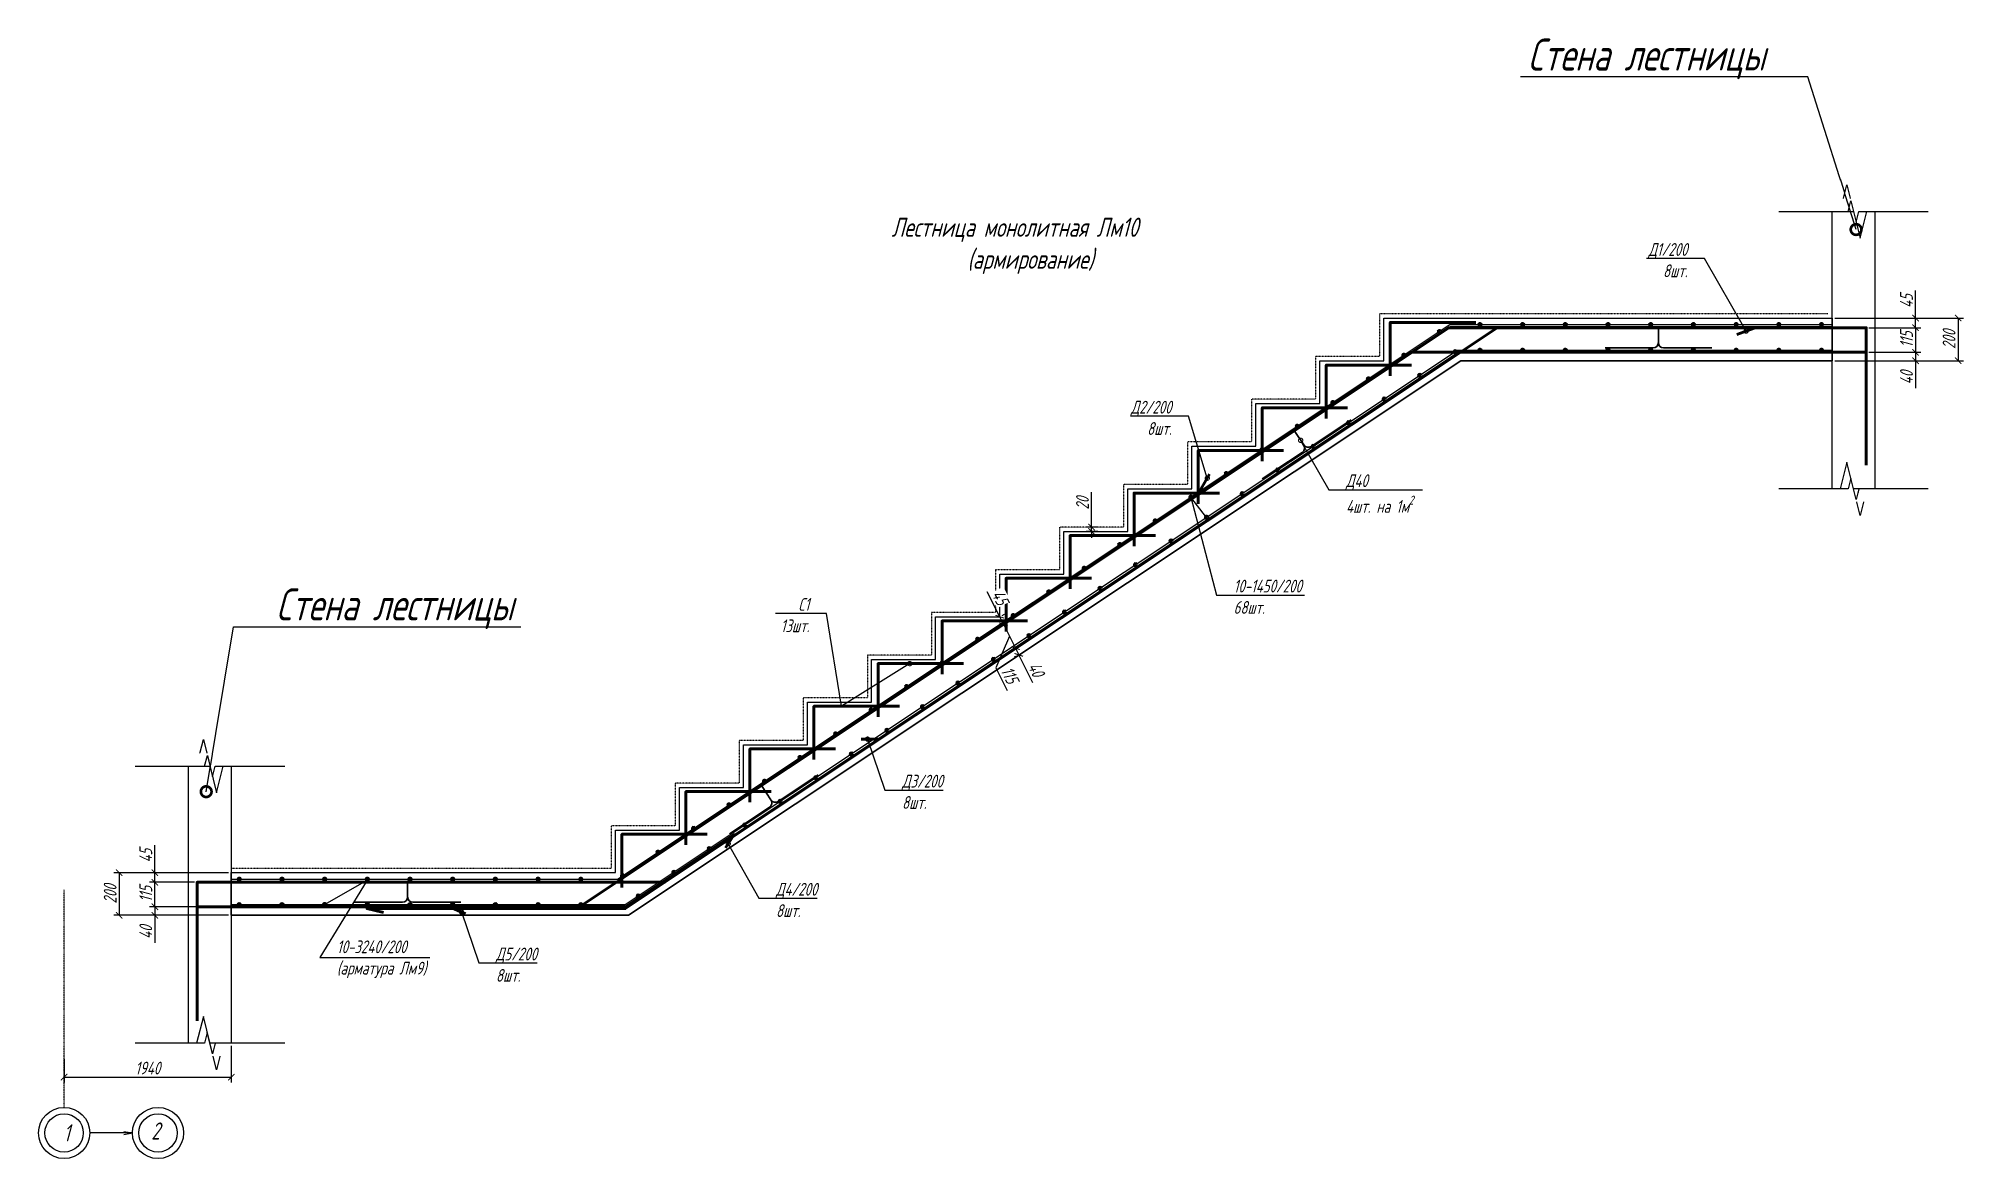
# Model space of a CAD drawing. Header units: millimetres. Extents: x 645 to 249636, y -127504 to 76561.
# Drawn here: x 170179 to 179198, y -13121 to -7870 of the extents above; entities that cross this region are included whole.
import ezdxf
from ezdxf import colors
from ezdxf.entities.mleader import LeaderData, LeaderLine
from ezdxf.math import Vec2, Vec3

# ---------------------------------------------------------------- set-up
doc = ezdxf.new("R2010")
doc.units = ezdxf.units.MM
doc.linetypes.add('JIS_02_1.0', pattern=[2, 1, -1])
doc.linetypes.add('Штрихпунктирная', pattern=[11, 6, -2, 1, -2])
doc.layers.get('Defpoints').update_dxf_attribs({"color": 8})
for name, color, linetype, lineweight in [('Обозначение', 94, 'Continuous', 25), ('Обозначения', 82, 'Continuous', 25), ('Обозначения @ 20', 82, 'Continuous', 25), ('Обозначения @ 50', 82, 'Continuous', 25), ('Основная', 7, 'Continuous', 60)]:
    doc.layers.add(name, color=color, linetype=linetype, lineweight=lineweight)
doc.layers.add('пол', color=7, linetype='JIS_02_1.0')
doc.styles.get("Standard").update_dxf_attribs({"font": 'simplex.shx', "width": 0.7, "oblique": 15, "height": 3})
doc.dimstyles.new('Default', dxfattribs={"dimtxt": 3, "dimasz": 1.5, "dimexe": 1.25, "dimexo": 0.625, "dimtad": 1, "dimdec": 0, "dimtxsty": 'Standard', "dimblk": 'ARCHTICK', "dimcen": 2.5, "dimadec": 0, "dimazin": 0, "dimtfac": 1, "dimtdec": 0, "dimtmove": 0, "dimatfit": 3, "dimfxl": 1, "dimarcsym": 0})

msp = doc.modelspace()

# ---------------------------------------------------------------- texts
at = {"layer": 'Обозначение', "attachment_point": 1}
for s, width, insert, char_height in [('\\pi540.04808;Лестница монолитная Лм10\\P\\pi895.77061;(армирование)', 2497.61817, (173635.223, -8709.646), 90), ('1', 270.73167, (170296.219, -12960.572), 80), ('2', 270.73167, (170707.253, -12951.852), 80)]:
    msp.add_mtext_dynamic_manual_height_columns(s, width=width, gutter_width=300, heights=[0], dxfattribs=dict(at, insert=insert, char_height=char_height))

# ---------------------------------------------------------------- blocks, each defined once
blk = doc.blocks.new('_DotSmall')
at = {"color": 0, "linetype": 'ByBlock', "const_width": 0.5}
blk.add_lwpolyline([(-0.0625, 0, 1), (0.0625, 0, 1)], format="xyb", close=True, dxfattribs=at)
blk = doc.blocks.new('*U179')
at = {"layer": 'Основная'}
blk.add_circle((50, 0), 5, dxfattribs=at)
blk = doc.blocks.new('*U180')
at = {"layer": 'Обозначение', "color": 0, "linetype": 'ByBlock', "lineweight": -2, "transparency": 16777216}
for p, rotation in [((176783.6, -9215.8), 213.6900675289793), ((176982.1, -9210.8), 180), ((177182.1, -9210.8), 180), ((177382.1, -9210.8), 180), ((177582.1, -9210.8), 180), ((177782.1, -9210.8), 180), ((177982.1, -9210.8), 180), ((178182.1, -9210.8), 180), ((178382.1, -9210.8), 180), ((178582.1, -9210.8), 180), ((176617.2, -9326.7), 213.6900675289793), ((176450.8, -9437.7), 213.6900675289793), ((176284.4, -9548.6), 213.6900675289793), ((176118, -9659.5), 213.6900675289793), ((175951.6, -9770.5), 213.6900675289793), ((175785.2, -9881.4), 213.6900675289793), ((175618.8, -9992.4), 213.6900675289793), ((175452.3, -10103.3), 213.6900675289793), ((175285.9, -10214.2), 213.6900675289793), ((175119.5, -10325.2), 213.6900675289793), ((174953.1, -10436.1), 213.6900675289793), ((174786.7, -10547.1), 213.6900675289793), ((174620.3, -10658), 213.6900675289793), ((174453.9, -10768.9), 213.6900675289793), ((174287.5, -10879.9), 213.6900675289793), ((174121.1, -10990.8), 213.6900675289793), ((173954.7, -11101.8), 213.6900675289793), ((173788.2, -11212.7), 213.6900675289793), ((173621.8, -11323.6), 213.6900675289793), ((173455.4, -11434.6), 213.6900675289793), ((173289, -11545.5), 213.6900675289793), ((173122.6, -11656.5), 213.6900675289793), ((171169.3, -11810.8), 180), ((171369.3, -11810.8), 180), ((171569.3, -11810.8), 180), ((171769.3, -11810.8), 180), ((171969.3, -11810.8), 180), ((172169.3, -11810.8), 180), ((172369.3, -11810.8), 180), ((172569.3, -11810.8), 180), ((172769.3, -11810.8), 180), ((172956.2, -11767.4), 213.6900675289793)]:
    blk.add_blockref('*U179', p, dxfattribs=dict(at, rotation=rotation))
blk = doc.blocks.new('*U181')
at = {"layer": 'Основная'}
blk.add_circle((50, 0), 5, dxfattribs=at)
blk = doc.blocks.new('*U182')
at = {"layer": 'Обозначение', "color": 0, "linetype": 'ByBlock', "lineweight": -2, "transparency": 16777216}
for p, rotation in [((176857.7, -9310.6), 213.6900675289793), ((176982.1, -9330.8), 180), ((177182.1, -9330.8), 180), ((177382.1, -9330.8), 180), ((177582.1, -9330.8), 180), ((177782.1, -9330.8), 180), ((177982.1, -9330.8), 180), ((178182.1, -9330.8), 180), ((178382.1, -9330.8), 180), ((178582.1, -9330.8), 180), ((176691.3, -9421.5), 213.6900675289793), ((176524.9, -9532.5), 213.6900675289793), ((176358.5, -9643.4), 213.6900675289793), ((176192.1, -9754.4), 213.6900675289793), ((176025.7, -9865.3), 213.6900675289793), ((175859.3, -9976.2), 213.6900675289793), ((175692.9, -10087.2), 213.6900675289793), ((175526.5, -10198.1), 213.6900675289793), ((175360.1, -10309.1), 213.6900675289793), ((175193.6, -10420), 213.6900675289793), ((175027.2, -10530.9), 213.6900675289793), ((174860.8, -10641.9), 213.6900675289793), ((174694.4, -10752.8), 213.6900675289793), ((174528, -10863.8), 213.6900675289793), ((174361.6, -10974.7), 213.6900675289793), ((174195.2, -11085.6), 213.6900675289793), ((174028.8, -11196.6), 213.6900675289793), ((173862.4, -11307.5), 213.6900675289793), ((173695.9, -11418.5), 213.6900675289793), ((173529.5, -11529.4), 213.6900675289793), ((173363.1, -11640.3), 213.6900675289793), ((173196.7, -11751.3), 213.6900675289793), ((173030.3, -11862.2), 213.6900675289793), ((171169.3, -11930.8), 180), ((171369.3, -11930.8), 180), ((171569.3, -11930.8), 180), ((171769.3, -11930.8), 180), ((171969.3, -11930.8), 180), ((172169.3, -11930.8), 180), ((172369.3, -11930.8), 180), ((172569.3, -11930.8), 180), ((172769.3, -11930.8), 180)]:
    blk.add_blockref('*U181', p, dxfattribs=dict(at, rotation=rotation))
blk = doc.blocks.new('_ArchTick')
at = {"color": 0, "linetype": 'ByBlock', "const_width": 0.15}
blk.add_lwpolyline([(-0.5, -0.5), (0.5, 0.5)], dxfattribs=at)
blk = doc.blocks.new('*D741')
at = {"layer": 'Defpoints', "color": 0, "transparency": 16777216}
for p in [(178582.1, -9180.8), (178972.9, -9180.8), (178742.1, -9225.8)]:
    blk.add_point(p, dxfattribs=at)
at = {"layer": 'Обозначение', "color": 0, "lineweight": -2, "transparency": 16777216}
for p, q in [((178972.9, -9180.8), (178972.9, -9051.1)), ((178594.6, -9180.8), (178997.9, -9180.8)), ((178972.9, -9225.8), (178972.9, -9180.8)), ((178754.6, -9225.8), (178997.9, -9225.8))]:
    blk.add_line(p, q, dxfattribs=at)
at = {"layer": 'Обозначение', "color": 0, "lineweight": -2, "transparency": 16777216, "xscale": 30, "yscale": 30, "zscale": 30}
for p, rotation in [((178972.9, -9180.8), 90), ((178972.9, -9225.8), 270)]:
    blk.add_blockref('_ArchTick', p, dxfattribs=dict(at, rotation=rotation))
at = {"layer": 'Обозначение', "color": 0, "transparency": 16777216, "insert": (178930.4, -9100.9), "char_height": 60, "attachment_point": 5, "rotation": 90}
blk.add_mtext('45', dxfattribs=at)
blk = doc.blocks.new('*D740')
at = {"layer": 'Defpoints', "color": 0, "transparency": 16777216}
for p in [(178742.1, -9225.8), (178742.1, -9340.8), (178972.9, -9340.8)]:
    blk.add_point(p, dxfattribs=at)
at = {"layer": 'Обозначение', "color": 0, "lineweight": -2, "transparency": 16777216}
for p, q in [((178754.6, -9225.8), (178997.9, -9225.8)), ((178972.9, -9225.8), (178972.9, -9340.8)), ((178754.6, -9340.8), (178997.9, -9340.8))]:
    blk.add_line(p, q, dxfattribs=at)
at = {"layer": 'Обозначение', "color": 0, "lineweight": -2, "transparency": 16777216, "xscale": 30, "yscale": 30, "zscale": 30}
for p, rotation in [((178972.9, -9225.8), 90), ((178972.9, -9340.8), 270)]:
    blk.add_blockref('_ArchTick', p, dxfattribs=dict(at, rotation=rotation))
at = {"layer": 'Обозначение', "color": 0, "transparency": 16777216, "insert": (178930.4, -9280.8), "char_height": 60, "attachment_point": 5, "rotation": 90}
blk.add_mtext('115', dxfattribs=at)
blk = doc.blocks.new('*D739')
at = {"layer": 'Defpoints', "color": 0, "transparency": 16777216}
for p in [(178742.1, -9340.8), (178582.1, -9380.8), (178972.9, -9380.8)]:
    blk.add_point(p, dxfattribs=at)
at = {"layer": 'Обозначение', "color": 0, "lineweight": -2, "transparency": 16777216}
for p, q in [((178754.6, -9340.8), (178997.9, -9340.8)), ((178972.9, -9340.8), (178972.9, -9380.8)), ((178594.6, -9380.8), (178997.9, -9380.8)), ((178972.9, -9380.8), (178972.9, -9509.4))]:
    blk.add_line(p, q, dxfattribs=at)
at = {"layer": 'Обозначение', "color": 0, "lineweight": -2, "transparency": 16777216, "xscale": 30, "yscale": 30, "zscale": 30}
for p, rotation in [((178972.9, -9340.8), 90), ((178972.9, -9380.8), 270)]:
    blk.add_blockref('_ArchTick', p, dxfattribs=dict(at, rotation=rotation))
at = {"layer": 'Обозначение', "color": 0, "transparency": 16777216, "insert": (178930.4, -9460.1), "char_height": 60, "attachment_point": 5, "rotation": 90}
blk.add_mtext('40', dxfattribs=at)
blk = doc.blocks.new('*D738')
at = {"layer": 'Defpoints', "color": 0, "transparency": 16777216}
for p in [(178582.1, -9180.8), (178582.1, -9380.8), (179172.5, -9380.8)]:
    blk.add_point(p, dxfattribs=at)
at = {"layer": 'Обозначение', "color": 0, "lineweight": -2, "transparency": 16777216}
for p, q in [((178594.6, -9180.8), (179197.5, -9180.8)), ((179172.5, -9180.8), (179172.5, -9380.8)), ((178594.6, -9380.8), (179197.5, -9380.8))]:
    blk.add_line(p, q, dxfattribs=at)
at = {"layer": 'Обозначение', "color": 0, "lineweight": -2, "transparency": 16777216, "xscale": 30, "yscale": 30, "zscale": 30}
for p, rotation in [((179172.5, -9180.8), 90), ((179172.5, -9380.8), 270)]:
    blk.add_blockref('_ArchTick', p, dxfattribs=dict(at, rotation=rotation))
at = {"layer": 'Обозначение', "color": 0, "transparency": 16777216, "insert": (179130, -9280.8), "char_height": 60, "attachment_point": 5, "rotation": 90}
blk.add_mtext('200', dxfattribs=at)
blk = doc.blocks.new('*D737')
at = {"layer": 'Defpoints', "color": 0, "transparency": 16777216}
for p in [(175112.2, -10160.8), (175154.9, -10160.8), (175154.9, -10180.8)]:
    blk.add_point(p, dxfattribs=at)
at = {"layer": 'Обозначение', "color": 0, "lineweight": -2, "transparency": 16777216}
for p, q in [((175112.2, -10160.8), (175112.2, -9996.8)), ((175142.4, -10160.8), (175087.2, -10160.8)), ((175142.4, -10180.8), (175087.2, -10180.8)), ((175112.2, -10180.8), (175112.2, -10160.8)), ((175112.2, -10180.8), (175112.2, -10210.8))]:
    blk.add_line(p, q, dxfattribs=at)
at = {"layer": 'Обозначение', "color": 0, "lineweight": -2, "transparency": 16777216, "xscale": 30, "yscale": 30, "zscale": 30}
for p, rotation in [((175112.2, -10160.8), 270), ((175112.2, -10180.8), 90)]:
    blk.add_blockref('_ArchTick', p, dxfattribs=dict(at, rotation=rotation))
at = {"layer": 'Обозначение', "color": 0, "transparency": 16777216, "insert": (175069.7, -10048.8), "char_height": 60, "attachment_point": 5, "rotation": 90}
blk.add_mtext('20', dxfattribs=at)
blk = doc.blocks.new('*D736')
at = {"layer": 'Defpoints', "color": 0, "transparency": 16777216}
for p in [(170723.9, -11780.8), (171082.1, -11780.8), (170922.1, -11825.8)]:
    blk.add_point(p, dxfattribs=at)
at = {"layer": 'Обозначение', "color": 0, "lineweight": -2, "transparency": 16777216}
for p, q in [((170723.9, -11780.8), (170723.9, -11651.1)), ((171069.6, -11780.8), (170698.9, -11780.8)), ((170723.9, -11825.8), (170723.9, -11780.8)), ((170909.6, -11825.8), (170698.9, -11825.8))]:
    blk.add_line(p, q, dxfattribs=at)
at = {"layer": 'Обозначение', "color": 0, "lineweight": -2, "transparency": 16777216, "xscale": 30, "yscale": 30, "zscale": 30}
for p, rotation in [((170723.9, -11780.8), 90), ((170723.9, -11825.8), 270)]:
    blk.add_blockref('_ArchTick', p, dxfattribs=dict(at, rotation=rotation))
at = {"layer": 'Обозначение', "color": 0, "transparency": 16777216, "insert": (170681.4, -11700.9), "char_height": 60, "attachment_point": 5, "rotation": 90}
blk.add_mtext('45', dxfattribs=at)
blk = doc.blocks.new('*D735')
at = {"layer": 'Defpoints', "color": 0, "transparency": 16777216}
for p in [(171082.1, -11780.8), (170557.1, -11980.8), (171082.1, -11980.8)]:
    blk.add_point(p, dxfattribs=at)
at = {"layer": 'Обозначение', "color": 0, "lineweight": -2, "transparency": 16777216}
for p, q in [((171069.6, -11780.8), (170532.1, -11780.8)), ((170557.1, -11780.8), (170557.1, -11980.8)), ((171069.6, -11980.8), (170532.1, -11980.8))]:
    blk.add_line(p, q, dxfattribs=at)
at = {"layer": 'Обозначение', "color": 0, "lineweight": -2, "transparency": 16777216, "xscale": 30, "yscale": 30, "zscale": 30}
for p, rotation in [((170557.1, -11780.8), 90), ((170557.1, -11980.8), 270)]:
    blk.add_blockref('_ArchTick', p, dxfattribs=dict(at, rotation=rotation))
at = {"layer": 'Обозначение', "color": 0, "transparency": 16777216, "insert": (170514.6, -11880.8), "char_height": 60, "attachment_point": 5, "rotation": 90}
blk.add_mtext('200', dxfattribs=at)
blk = doc.blocks.new('*U345')
at = {"color": 0, "linetype": 'ByBlock', "lineweight": -2}
for points in [[(0, 5), (-3, 5), (-3, 1.25), (0, 1.25)], [(0, -5), (-3, -5), (-3, -1.25), (0, -1.25)]]:
    blk.add_wipeout(points, dxfattribs=at)
blk.add_wipeout([(-3, -1.25), (0, -1.25), (-2.5, -0.62), (2.5, 0.62), (0, 1.25), (-3, 1.25)], dxfattribs=at)
at = {"color": 0, "linetype": 'ByBlock', "lineweight": -2, "ltscale": 100}
for points in [[(0, 1.25), (0, 5), (0, 7)], [(0, -1.25), (-2.5, -0.62), (2.5, 0.62), (0, 1.25)], [(0, -7), (0, -5), (0, -1.25)]]:
    blk.add_lwpolyline(points, dxfattribs=at)
blk = doc.blocks.new('*U1170')
at = {"layer": 'Обозначения @ 50', "ltscale": 100, "xscale": 50.00000000000002, "yscale": 50.00000000000002, "zscale": 50.00000000000002, "rotation": 270.0000000000001}
blk.add_blockref('*U345', (170982.2, -11280.8), dxfattribs=at)
at = {"layer": 'Обозначения @ 20', "ltscale": 100, "xscale": 20.00000000000001, "yscale": 20.00000000000001, "zscale": 20.00000000000001, "rotation": 270.0000000000001}
blk.add_blockref('*U345', (170982.2, -11280.8), dxfattribs=at)
blk = doc.blocks.new('*U347')
at = {"color": 0, "linetype": 'ByBlock', "lineweight": -2}
for points in [[(0, 5), (-3, 5), (-3, 1.25), (0, 1.25)], [(0, -5), (-3, -5), (-3, -1.25), (0, -1.25)]]:
    blk.add_wipeout(points, dxfattribs=at)
blk.add_wipeout([(-3, -1.25), (0, -1.25), (-2.5, -0.62), (2.5, 0.62), (0, 1.25), (-3, 1.25)], dxfattribs=at)
at = {"color": 0, "linetype": 'ByBlock', "lineweight": -2, "ltscale": 100}
for points in [[(0, 1.25), (0, 5), (0, 7)], [(0, -1.25), (-2.5, -0.62), (2.5, 0.62), (0, 1.25)], [(0, -7), (0, -5), (0, -1.25)]]:
    blk.add_lwpolyline(points, dxfattribs=at)
blk = doc.blocks.new('*U1171')
at = {"layer": 'Обозначения @ 50', "ltscale": 100, "xscale": 50.00000000000002, "yscale": 50.00000000000002, "zscale": 50.00000000000002, "rotation": 90.00000000000007}
blk.add_blockref('*U347', (170982.1, -12580.8), dxfattribs=at)
at = {"layer": 'Обозначения @ 20', "ltscale": 100, "xscale": 20.00000000000001, "yscale": 20.00000000000001, "zscale": 20.00000000000001, "rotation": 90.00000000000007}
blk.add_blockref('*U347', (170982.1, -12580.8), dxfattribs=at)
blk = doc.blocks.new('*U1172')
at = {"layer": 'Обозначения @ 50', "ltscale": 100, "xscale": 50.00000000000002, "yscale": 50.00000000000002, "zscale": 50.00000000000002, "rotation": 270.0000000000001}
blk.add_blockref('*U345', (178682.2, -8680.8), dxfattribs=at)
at = {"layer": 'Обозначения @ 20', "ltscale": 100, "xscale": 20.00000000000001, "yscale": 20.00000000000001, "zscale": 20.00000000000001, "rotation": 270.0000000000001}
blk.add_blockref('*U345', (178682.2, -8680.8), dxfattribs=at)
blk = doc.blocks.new('*U346')
at = {"color": 0, "linetype": 'ByBlock', "lineweight": -2}
for points in [[(0, 5), (-3, 5), (-3, 1.25), (0, 1.25)], [(0, -5), (-3, -5), (-3, -1.25), (0, -1.25)]]:
    blk.add_wipeout(points, dxfattribs=at)
blk.add_wipeout([(-3, -1.25), (0, -1.25), (-2.5, -0.62), (2.5, 0.62), (0, 1.25), (-3, 1.25)], dxfattribs=at)
at = {"color": 0, "linetype": 'ByBlock', "lineweight": -2, "ltscale": 100}
for points in [[(0, 1.25), (0, 5), (0, 7)], [(0, -1.25), (-2.5, -0.62), (2.5, 0.62), (0, 1.25)], [(0, -7), (0, -5), (0, -1.25)]]:
    blk.add_lwpolyline(points, dxfattribs=at)
blk = doc.blocks.new('*U1173')
at = {"layer": 'Обозначения @ 50', "ltscale": 100, "xscale": 50.00000000000002, "yscale": 50.00000000000002, "zscale": 50.00000000000002, "rotation": 90.00000000000007}
blk.add_blockref('*U346', (178682.1, -9980.8), dxfattribs=at)
at = {"layer": 'Обозначения @ 20', "ltscale": 100, "xscale": 20.00000000000001, "yscale": 20.00000000000001, "zscale": 20.00000000000001, "rotation": 90.00000000000007}
blk.add_blockref('*U346', (178682.1, -9980.8), dxfattribs=at)
blk = doc.blocks.new('*D734')
at = {"layer": 'Defpoints', "color": 0, "transparency": 16777216}
for p in [(170723.9, -11980.8), (170882.1, -11980.8), (171082.1, -11940.8)]:
    blk.add_point(p, dxfattribs=at)
at = {"layer": 'Обозначение', "color": 0, "lineweight": -2, "transparency": 16777216}
for p, q in [((171069.6, -11940.8), (170698.9, -11940.8)), ((170869.6, -11980.8), (170698.9, -11980.8)), ((170723.9, -11940.8), (170723.9, -11980.8)), ((170723.9, -11980.8), (170723.9, -12109.4))]:
    blk.add_line(p, q, dxfattribs=at)
at = {"layer": 'Обозначение', "color": 0, "lineweight": -2, "transparency": 16777216, "xscale": 30, "yscale": 30, "zscale": 30}
for p, rotation in [((170723.9, -11940.8), 90), ((170723.9, -11980.8), 270)]:
    blk.add_blockref('_ArchTick', p, dxfattribs=dict(at, rotation=rotation))
at = {"layer": 'Обозначение', "color": 0, "transparency": 16777216, "insert": (170681.4, -12060.1), "char_height": 60, "attachment_point": 5, "rotation": 90}
blk.add_mtext('40', dxfattribs=at)
blk = doc.blocks.new('*D733')
at = {"layer": 'Defpoints', "color": 0, "transparency": 16777216}
for p in [(170723.9, -11825.8), (170922.1, -11825.8), (171082.1, -11940.8)]:
    blk.add_point(p, dxfattribs=at)
at = {"layer": 'Обозначение', "color": 0, "lineweight": -2, "transparency": 16777216}
for p, q in [((170909.6, -11825.8), (170698.9, -11825.8)), ((170723.9, -11940.8), (170723.9, -11825.8)), ((171069.6, -11940.8), (170698.9, -11940.8))]:
    blk.add_line(p, q, dxfattribs=at)
at = {"layer": 'Обозначение', "color": 0, "lineweight": -2, "transparency": 16777216, "xscale": 30, "yscale": 30, "zscale": 30}
for p, rotation in [((170723.9, -11825.8), 90), ((170723.9, -11940.8), 270)]:
    blk.add_blockref('_ArchTick', p, dxfattribs=dict(at, rotation=rotation))
at = {"layer": 'Обозначение', "color": 0, "transparency": 16777216, "insert": (170681.4, -11880.8), "char_height": 60, "attachment_point": 5, "rotation": 90}
blk.add_mtext('115', dxfattribs=at)
blk = doc.blocks.new('_Open')
at = {"color": 0, "linetype": 'ByBlock', "lineweight": -2}
for p, q in [((-1, 0.17), (0, 0)), ((-1, -0.17), (0, 0)), ((0, 0), (-1, 0))]:
    blk.add_line(p, q, dxfattribs=at)
blk = doc.blocks.new('*D1072')
at = {"layer": 'Defpoints', "color": 0, "transparency": 16777216}
for p in [(171082.1, -12580.8), (170298.8, -12642.5), (171082.1, -12739.4)]:
    blk.add_point(p, dxfattribs=at)
at = {"layer": 'Обозначение', "color": 0, "lineweight": -2, "transparency": 16777216}
for p, q in [((171082.1, -12593.3), (171082.1, -12764.4)), ((170298.8, -12655), (170298.8, -12764.4)), ((170298.8, -12739.4), (171082.1, -12739.4))]:
    blk.add_line(p, q, dxfattribs=at)
at = {"layer": 'Обозначение', "color": 0, "lineweight": -2, "transparency": 16777216, "xscale": 30, "yscale": 30, "zscale": 30, "rotation": 180}
blk.add_blockref('_ArchTick', (170298.8, -12739.4), dxfattribs=at)
at = {"layer": 'Обозначение', "color": 0, "lineweight": -2, "transparency": 16777216, "xscale": 30, "yscale": 30, "zscale": 30}
blk.add_blockref('_ArchTick', (171082.1, -12739.4), dxfattribs=at)
at = {"layer": 'Обозначение', "color": 0, "transparency": 16777216, "insert": (170690.4, -12696.9), "char_height": 60, "attachment_point": 5}
blk.add_mtext('1940', dxfattribs=at)
blk = doc.blocks.new('*D1112')
at = {"layer": 'Defpoints', "color": 0, "transparency": 16777216}
blk.add_point((174699.9, -10616.4), dxfattribs=at)
blk.add_point((174699.9, -10616.4), dxfattribs=at)
at = {"layer": 'Обозначение', "color": 0, "lineweight": -2, "transparency": 16777216}
for p, q in [((174682, -10580.8), (174624, -10464.8)), ((174699.9, -10616.4), (174682, -10580.8)), ((174693.2, -10575.2), (174704.4, -10569.6)), ((174711, -10610.8), (174722.2, -10605.2))]:
    blk.add_line(p, q, dxfattribs=at)
at = {"layer": 'Обозначение', "color": 0, "lineweight": -2, "transparency": 16777216, "xscale": 30, "yscale": 30, "zscale": 30}
for p, rotation in [((174682, -10580.8), 116.5650511767973), ((174699.9, -10616.4), 296.5650511767973)]:
    blk.add_blockref('_ArchTick', p, dxfattribs=dict(at, rotation=rotation))
at = {"layer": 'Обозначение', "color": 0, "transparency": 16777216, "insert": (174684.3, -10490.3), "char_height": 60, "attachment_point": 5, "rotation": 296.56505, "bg_fill": 3, "box_fill_scale": 1.1, "bg_fill_color": 256, "bg_fill_true_color": 13158600, "bg_fill_transparency": 0}
blk.add_mtext('45', dxfattribs=at)
at = {"layer": 'Defpoints', "color": 0, "transparency": 16777216}
blk.add_point((174682, -10580.8), dxfattribs=at)
blk = doc.blocks.new('*D1113')
at = {"layer": 'Defpoints', "color": 0, "transparency": 16777216}
for p in [(174699.9, -10616.4), (174755.8, -10728.2), (174755.8, -10728.2)]:
    blk.add_point(p, dxfattribs=at)
at = {"layer": 'Обозначение', "color": 0, "lineweight": -2, "transparency": 16777216}
for p, q in [((174688.7, -10622), (174677.5, -10627.6)), ((174699.9, -10616.4), (174755.8, -10728.2)), ((174727.8, -10672.3), (174664.1, -10819.7)), ((174664.1, -10819.7), (174717.4, -10926.2)), ((174744.6, -10733.8), (174733.4, -10739.4))]:
    blk.add_line(p, q, dxfattribs=at)
at = {"layer": 'Обозначение', "color": 0, "lineweight": -2, "transparency": 16777216, "xscale": 30, "yscale": 30, "zscale": 30}
for p, rotation in [((174699.9, -10616.4), 116.565051177078), ((174755.8, -10728.2), 296.565051177078)]:
    blk.add_blockref('_ArchTick', p, dxfattribs=dict(at, rotation=rotation))
at = {"layer": 'Обозначение', "color": 0, "transparency": 16777216, "insert": (174728.8, -10853.9), "char_height": 60, "attachment_point": 5, "rotation": 296.56505}
blk.add_mtext('115', dxfattribs=at)
blk = doc.blocks.new('*D1114')
at = {"layer": 'Defpoints', "color": 0, "transparency": 16777216}
for p in [(174755.8, -10728.2), (174771.5, -10759.7), (174771.5, -10759.7)]:
    blk.add_point(p, dxfattribs=at)
at = {"layer": 'Обозначение', "color": 0, "lineweight": -2, "transparency": 16777216}
for p, q in [((174755.8, -10728.2), (174771.5, -10759.7)), ((174744.6, -10733.8), (174733.4, -10739.4)), ((174760.3, -10765.3), (174749.1, -10770.8)), ((174837.3, -10891.3), (174771.5, -10759.7))]:
    blk.add_line(p, q, dxfattribs=at)
at = {"layer": 'Обозначение', "color": 0, "lineweight": -2, "transparency": 16777216, "xscale": 30, "yscale": 30, "zscale": 30}
for p, rotation in [((174755.8, -10728.2), 116.565051177078), ((174771.5, -10759.7), 296.565051177078)]:
    blk.add_blockref('_ArchTick', p, dxfattribs=dict(at, rotation=rotation))
at = {"layer": 'Обозначение', "color": 0, "transparency": 16777216, "insert": (174853.2, -10828.1), "char_height": 60, "attachment_point": 5, "rotation": 296.56505}
blk.add_mtext('40', dxfattribs=at)

# ---------------------------------------------------------------- dimensions: what is measured, and where the dimension line sits
at = {"layer": 'Обозначение'}
for base, p1, p2, picture, middle in [((178972.863, -9180.783), (178742.109, -9225.783), (178582.109, -9180.783), '*D741', (178930.363, -9100.924)), ((179172.545, -9380.783), (178582.109, -9180.783), (178582.109, -9380.783), '*D738', (179130.045, -9280.783)), ((178972.863, -9380.783), (178742.109, -9340.783), (178582.109, -9380.783), '*D739', (178930.363, -9460.111)), ((175112.165, -10160.783), (175154.917, -10180.783), (175154.917, -10160.783), '*D737', (175069.665, -10048.776)), ((170723.897, -11780.783), (170922.113, -11825.783), (171082.113, -11780.783), '*D736', (170681.397, -11700.924)), ((170557.073, -11980.783), (171082.113, -11780.783), (171082.113, -11980.783), '*D735', (170514.573, -11880.783)), ((170723.897, -11980.783), (171082.113, -11940.783), (170882.113, -11980.783), '*D734', (170681.397, -12060.111))]:
    dim = msp.add_linear_dim(base=base, p1=p1, p2=p2, angle=90, dimstyle='Default', dxfattribs=at)
    dim.commit()
    dim.dimension.update_dxf_attribs({"geometry": picture, "text_midpoint": middle})
for base, p1, p2, picture, middle in [((178972.863, -9340.783), (178742.109, -9225.783), (178742.109, -9340.783), '*D740', (178972.863, -9280.783)), ((170723.897, -11825.783), (171082.113, -11940.783), (170922.113, -11825.783), '*D733', (170723.897, -11880.783))]:
    dim = msp.add_linear_dim(base=base, p1=p1, p2=p2, angle=90, dimstyle='Default', override={"dimtmove": 1}, dxfattribs=at)
    dim.commit()
    dim.dimension.update_dxf_attribs({"geometry": picture, "text_midpoint": middle, "dimtype": 160})
dim = msp.add_linear_dim(base=(174771.482, -10759.669), p1=(174755.765, -10728.233), p2=(174771.482, -10759.669), angle=116.5650512, text='40', dimstyle='Default', dxfattribs=at)
dim.commit()
dim.dimension.update_dxf_attribs({"geometry": '*D1114', "text_midpoint": (174869.461, -10820.032), "dimtype": 160})

# ---------------------------------------------------------------- linework, layer by layer
at = {"layer": 'Defpoints', "color": 8}
for points in [[(171082.113, -11810.783), (172891.123, -11810.783), (176791.123, -9210.783), (178582.109, -9210.783)], [(171082.113, -11820.783), (172894.15, -11820.783), (176794.15, -9220.783), (178582.109, -9220.783)]]:
    msp.add_lwpolyline(points, dxfattribs=at)
at = {"layer": 'Обозначение'}
for p, q in [((172930.484, -11940.783), (176845.484, -9330.783)), ((172933.257, -11944.943), (176854.497, -9330.783))]:
    msp.add_line(p, q, dxfattribs=at)
at = {"layer": 'Обозначение', "linetype": 'Штрихпунктирная', "ltscale": 0.5}
msp.add_line((170298.772, -12881.017), (170298.772, -11861.26), dxfattribs=at)
at = {"layer": 'Обозначение'}
for points in [[(178582.109, -8680.783), (178782.109, -8680.783), (178782.109, -9980.783), (178582.109, -9980.783)], [(170882.113, -11280.783), (171082.113, -11280.783), (171082.113, -12580.783), (170882.113, -12580.783)]]:
    msp.add_lwpolyline(points, close=True, dxfattribs=at)
at = {"layer": 'Обозначение', "color": 6, "ltscale": 5}
msp.add_lwpolyline([(172882.039, -11780.783), (172882.039, -11580.783), (173182.039, -11580.783), (173182.039, -11380.783), (173482.039, -11380.783), (173482.039, -11180.783), (173782.039, -11180.783), (173782.039, -10980.783), (174082.039, -10980.783), (174082.039, -10780.783), (174382.039, -10780.783), (174382.039, -10580.783), (174682.039, -10580.783), (174682.039, -10380.783), (174982.039, -10380.783), (174982.039, -10180.783), (175282.039, -10180.783), (175282.039, -9980.783), (175582.039, -9980.783), (175582.039, -9780.783), (175882.039, -9780.783), (175882.039, -9580.783), (176182.039, -9580.783), (176182.039, -9380.783), (176482.039, -9380.783), (176482.039, -9180.783), (178582.109, -9180.783), (178582.109, -9380.783), (176842.595, -9380.783), (172942.595, -11980.783), (171082.113, -11980.783), (171082.113, -11780.783)], close=True, dxfattribs=at)
at = {"layer": 'Обозначение', "color": 8}
for points in [[(171082.113, -11930.783), (172927.456, -11930.783), (176827.456, -9330.783), (178582.109, -9330.783)], [(171082.113, -11940.783), (172930.484, -11940.783), (176830.484, -9340.783), (178582.109, -9340.783)], [(171082.113, -11980.783), (172942.595, -11980.783), (176842.595, -9380.783), (178582.109, -9380.783)]]:
    msp.add_lwpolyline(points, dxfattribs=at)
at = {"layer": 'Обозначение'}
msp.add_lwpolyline([(171082.113, -11980.783), (172942.595, -11980.783), (176842.595, -9380.783), (178582.109, -9380.783)], dxfattribs=at)
for centre, radius in [((170298.772, -13001.017), 120), ((170738.772, -13001.017), 120), ((170298.772, -13001.017), 90), ((170738.772, -13001.017), 90)]:
    msp.add_circle(centre, radius, dxfattribs=at)
at = {"layer": 'Основная', "color": 30, "true_color": 0xf26722}
msp.add_lwpolyline([(178136.029, -9257.481), (178221.997, -9225.783), (177011.997, -9225.783), (172927.456, -11948.811), (171717.456, -11948.811), (171794.651, -11967.944)], dxfattribs=at)
at = {"layer": 'Основная'}
for points in [[(176912.039, -9200.783), (176512.039, -9200.783), (176512.039, -9450.783)], [(176612.039, -9400.783), (176212.039, -9400.783), (176212.039, -9650.783)], [(176312.039, -9600.783), (175912.039, -9600.783), (175912.039, -9850.783)], [(176012.039, -9800.783), (175612.039, -9800.783), (175612.039, -10050.783)], [(175712.039, -10000.783), (175312.039, -10000.783), (175312.039, -10250.783)], [(175412.039, -10200.783), (175012.039, -10200.783), (175012.039, -10450.783)], [(175112.039, -10400.783), (174712.039, -10400.783), (174712.039, -10650.783)], [(174812.039, -10600.783), (174412.039, -10600.783), (174412.039, -10850.783)], [(174512.039, -10800.783), (174112.039, -10800.783), (174112.039, -11050.783)], [(174212.039, -11000.783), (173812.039, -11000.783), (173812.039, -11250.783)], [(173912.039, -11200.783), (173512.039, -11200.783), (173512.039, -11450.783)], [(173612.039, -11400.783), (173212.039, -11400.783), (173212.039, -11650.783)], [(173312.039, -11600.783), (172912.039, -11600.783), (172912.039, -11850.783)]]:
    msp.add_lwpolyline(points, dxfattribs=at)
at = {"layer": 'Основная', "lineweight": 30}
for points in [[(177518.13, -9320.783), (177743.13, -9320.783, 0.41421356), (177768.13, -9295.783), (177768.13, -9220.783), (177768.13, -9295.783, 0.41421356), (177793.13, -9320.783), (178018.13, -9320.783)], [(175912.226, -9934.927), (176099.437, -9810.12, 0.41421356), (176106.371, -9775.451), (176064.768, -9713.047), (176106.371, -9775.451, 0.41421356), (176141.04, -9782.385), (176328.251, -9657.577)], [(173416.075, -11599.028), (173603.286, -11474.22, 0.41421356), (173610.22, -11439.551), (173568.618, -11377.148), (173610.22, -11439.551, 0.41421356), (173644.889, -11446.485), (173832.1, -11321.678)], [(171658.132, -11919.533), (171883.132, -11919.533, 0.41421356), (171908.132, -11894.533), (171908.132, -11819.533), (171908.132, -11894.533, 0.41421356), (171933.132, -11919.533), (172158.132, -11919.533)]]:
    msp.add_lwpolyline(points, format="xyb", dxfattribs=at)
at = {"layer": 'Основная', "color": 4}
msp.add_lwpolyline([(170922.113, -11825.783), (170922.113, -11940.783), (172930.484, -11940.783), (173438.034, -11602.416), (173397.989, -11663.943)], dxfattribs=at)
at = {"layer": 'пол'}
msp.add_lwpolyline([(178562.109, -9160.783), (176462.039, -9160.783), (176462.039, -9360.783), (176162.039, -9360.783), (176162.039, -9560.783), (175862.039, -9560.783), (175862.039, -9760.783), (175562.039, -9760.783), (175562.039, -9960.783), (175262.039, -9960.783), (175262.039, -10160.783), (174962.039, -10160.783), (174962.039, -10360.783), (174662.039, -10360.783), (174662.039, -10560.783), (174362.039, -10560.783), (174362.039, -10760.783), (174062.039, -10760.783), (174062.039, -10960.783), (173762.039, -10960.783), (173762.039, -11160.783), (173462.039, -11160.783), (173462.039, -11360.783), (173162.039, -11360.783), (173162.039, -11560.783), (172862.039, -11560.783), (172862.039, -11760.783), (171082.113, -11760.783)], dxfattribs=at)

# ---------------------------------------------------------------- block references
at = {"layer": 'Обозначение'}
for name in ['*U180', '*U182']:
    msp.add_blockref(name, (0, 0), dxfattribs=at)

msp.set_redraw_order([(e.dxf.handle, doc.entitydb.next_handle()) for e in msp.query("TEXT MTEXT ATTDEF DIMENSION ARC_DIMENSION")])  # texts and dimensions are drawn at this point

# ---------------------------------------------------------------- leaders
at = {"layer": 'Defpoints'}
ml = msp.add_multileader_mtext('Standard', dxfattribs=at)
ml.set_content('10-3240/200^J(арматура Лм9)', color=256)
ml.set_leader_properties()
ml.set_arrow_properties(name='DOTSMALL')
ml.build(insert=Vec2(0, 0))
ml.multileader.update_dxf_attribs({"text_left_attachment_type": 6, "text_right_attachment_type": 6, "dogleg_length": 2, "arrow_head_size": 40, "scale": 20})
ctx = ml.context
ctx.base_point, ctx.scale, ctx.char_height, ctx.arrow_head_size, ctx.landing_gap_size, ctx.plane_origin = Vec3(171536.771, -12178.4), 20, 60, 40, 40, Vec3(171519.325, -11930.783)
ctx.left_attachment, ctx.right_attachment = 6, 6
notes = []
notes.append((ctx, [(0, (1, 1, 0), (171496.771, -12178.4), (1, 0), 40, [(1, [(171519.325, -11930.783), (171718.009, -11815.607)], 0, [])])]))
ctx.mtext.insert, ctx.mtext.flow_direction = Vec3(171576.771, -12098.4), 5
at = {"layer": 'Обозначение'}
ml = msp.add_multileader_mtext('Standard', dxfattribs=at)
ml.set_content('Д1/200^J8шт.', color=256)
ml.set_leader_properties()
ml.set_arrow_properties(name='DOTSMALL')
ml.build(insert=Vec2(0, 0))
ml.multileader.update_dxf_attribs({"text_left_attachment_type": 6, "text_right_attachment_type": 6, "dogleg_length": 2, "arrow_head_size": 40, "scale": 20})
ctx = ml.context
ctx.base_point, ctx.scale, ctx.char_height, ctx.arrow_head_size, ctx.landing_gap_size, ctx.plane_origin = Vec3(177622.219, -8901.057), 20, 60, 40, 40, Vec3(177003.854, -9526.819)
ctx.left_attachment, ctx.right_attachment, ctx.text_align_type = 6, 6, 2
notes.append((ctx, [(1, (1, 1, 0), (177984.296, -8901.057), (-1, 0), 40, [(0, [(178179.013, -9241.632)], 0, [])])]))
ctx.mtext.insert, ctx.mtext.alignment, ctx.mtext.flow_direction = Vec3(177904.296, -8829.057), 3, 5
ml = msp.add_multileader_mtext('Standard', dxfattribs=at)
ml.set_content('Д2/200^J8шт.', color=256)
ml.set_leader_properties()
ml.set_arrow_properties(name='DOTSMALL')
ml.build(insert=Vec2(0, 0))
ml.multileader.update_dxf_attribs({"text_left_attachment_type": 6, "text_right_attachment_type": 6, "dogleg_length": 2, "arrow_head_size": 40, "scale": 20})
ctx = ml.context
ctx.base_point, ctx.scale, ctx.char_height, ctx.arrow_head_size, ctx.landing_gap_size, ctx.plane_origin = Vec3(175197.002, -9640.516), 20, 60, 40, 40, Vec3(176292.804, -9968.378)
ctx.left_attachment, ctx.right_attachment, ctx.text_align_type = 6, 6, 2
notes.append((ctx, [(1, (1, 1, 0), (175567.079, -9640.516), (-1, 0), 40, [(0, [(175654.708, -9931.35)], 0, [])])]))
ctx.mtext.insert, ctx.mtext.alignment, ctx.mtext.flow_direction = Vec3(175487.079, -9568.516), 3, 5
ml = msp.add_multileader_mtext('Standard', dxfattribs=at)
ml.set_content('\\A1;Д40^J4шт. на 1м{\\H0.7x;\\S2^ ;}', color=256)
ml.set_leader_properties()
ml.set_arrow_properties(name='DOTSMALL')
ml.build(insert=Vec2(0, 0))
ml.multileader.update_dxf_attribs({"text_left_attachment_type": 6, "text_right_attachment_type": 6, "dogleg_length": 2, "arrow_head_size": 40, "scale": 20})
ctx = ml.context
ctx.base_point, ctx.scale, ctx.char_height, ctx.arrow_head_size, ctx.landing_gap_size, ctx.plane_origin = Vec3(176264.559, -9985.223), 20, 60, 40, 40, Vec3(176091.975, -9753.856)
ctx.left_attachment, ctx.right_attachment = 6, 6
notes.append((ctx, [(0, (1, 1, 0), (176224.559, -9985.223), (1, 0), 40, [(0, [(176091.975, -9753.856)], 0, [])])]))
ctx.mtext.insert, ctx.mtext.flow_direction = Vec3(176304.559, -9913.223), 5
ml = msp.add_multileader_mtext('Standard', dxfattribs=at)
ml.set_content('10-1450/200^J68шт.', color=256)
ml.set_leader_properties()
ml.set_arrow_properties(name='DOTSMALL')
ml.build(insert=Vec2(0, 0))
ml.multileader.update_dxf_attribs({"text_left_attachment_type": 6, "text_right_attachment_type": 6, "dogleg_length": 2, "arrow_head_size": 40, "scale": 20})
ctx = ml.context
ctx.base_point, ctx.scale, ctx.char_height, ctx.arrow_head_size, ctx.landing_gap_size, ctx.plane_origin = Vec3(175737.925, -10479.24), 20, 60, 40, 40, Vec3(175651.268, -10114.908)
ctx.left_attachment, ctx.right_attachment = 6, 6
notes.append((ctx, [(1, (1, 1, 0), (175697.925, -10479.24), (1, 0), 40, [(1, [(175651.268, -10114.908), (175577.15, -10020.099)], 0, [])])]))
ctx.mtext.insert, ctx.mtext.flow_direction = Vec3(175777.925, -10407.24), 5
ml = msp.add_multileader_mtext('Standard', dxfattribs=at)
ml.set_content('С1^J13шт.', color=256)
ml.set_leader_properties()
ml.set_arrow_properties(name='DOTSMALL')
ml.build(insert=Vec2(0, 0))
ml.multileader.update_dxf_attribs({"text_left_attachment_type": 6, "text_right_attachment_type": 6, "dogleg_length": 2, "arrow_head_size": 40, "scale": 20})
ctx = ml.context
ctx.base_point, ctx.scale, ctx.char_height, ctx.arrow_head_size, ctx.landing_gap_size, ctx.plane_origin = Vec3(173571.265, -10565.303), 20, 60, 40, 40, Vec3(174260.456, -10800.783)
ctx.left_attachment, ctx.right_attachment, ctx.text_align_type = 6, 6, 2
notes.append((ctx, [(0, (1, 1, 0), (173870.031, -10565.303), (-1, 0), 40, [(1, [(174260.456, -10800.783), (173941.018, -11000.783)], 0, [])])]))
ctx.mtext.insert, ctx.mtext.alignment, ctx.mtext.flow_direction = Vec3(173790.031, -10493.303), 3, 5
ml = msp.add_multileader_mtext('Standard', dxfattribs=at)
ml.set_content('Д3/200^J8шт.', color=256)
ml.set_leader_properties()
ml.set_arrow_properties(name='DOTSMALL')
ml.build(insert=Vec2(0, 0))
ml.multileader.update_dxf_attribs({"text_left_attachment_type": 6, "text_right_attachment_type": 6, "dogleg_length": 2, "arrow_head_size": 40, "scale": 20})
ctx = ml.context
ctx.base_point, ctx.scale, ctx.char_height, ctx.arrow_head_size, ctx.landing_gap_size, ctx.plane_origin = Vec3(174184.569, -11393.724), 20, 60, 40, 40, Vec3(174070.08, -11147.525)
ctx.left_attachment, ctx.right_attachment = 6, 6
notes.append((ctx, [(0, (1, 1, 0), (174144.569, -11393.724), (1, 0), 40, [(0, [(174063.009, -11154.596)], 0, [])])]))
ctx.mtext.insert, ctx.mtext.flow_direction = Vec3(174224.569, -11321.724), 5
ml = msp.add_multileader_mtext('Standard', dxfattribs=at)
ml.set_content('Д4/200^J8шт.', color=256)
ml.set_leader_properties()
ml.set_arrow_properties(name='DOTSMALL')
ml.build(insert=Vec2(0, 0))
ml.multileader.update_dxf_attribs({"text_left_attachment_type": 6, "text_right_attachment_type": 6, "dogleg_length": 2, "arrow_head_size": 40, "scale": 20})
ctx = ml.context
ctx.base_point, ctx.scale, ctx.char_height, ctx.arrow_head_size, ctx.landing_gap_size, ctx.plane_origin = Vec3(173594.081, -11900.643), 20, 60, 40, 40, Vec3(174054.365, -11601.454)
ctx.left_attachment, ctx.right_attachment = 6, 6
notes.append((ctx, [(0, (1, 1, 0), (173554.081, -11900.643), (1, 0), 40, [(0, [(173410.404, -11644.868)], 0, [])])]))
ctx.mtext.insert, ctx.mtext.flow_direction = Vec3(173634.081, -11828.643), 5
ml = msp.add_multileader_mtext('Standard', dxfattribs=at)
ml.set_content('Д5/200^J8шт.', color=256)
ml.set_leader_properties()
ml.set_arrow_properties(name='DOTSMALL')
ml.build(insert=Vec2(0, 0))
ml.multileader.update_dxf_attribs({"text_left_attachment_type": 6, "text_right_attachment_type": 6, "dogleg_length": 2, "arrow_head_size": 40, "scale": 20})
ctx = ml.context
ctx.base_point, ctx.scale, ctx.char_height, ctx.arrow_head_size, ctx.landing_gap_size, ctx.plane_origin = Vec3(172281.943, -12204.189), 20, 60, 40, 40, Vec3(172167.454, -11957.99)
ctx.left_attachment, ctx.right_attachment = 6, 6
notes.append((ctx, [(0, (1, 1, 0), (172241.943, -12204.189), (1, 0), 40, [(0, [(172160.383, -11965.061)], 0, [])])]))
ctx.mtext.insert, ctx.mtext.flow_direction = Vec3(172321.943, -12132.189), 5
ml = msp.add_multileader_mtext('Standard', dxfattribs=at)
ml.set_content('', color=256)
ml.set_leader_properties()
ml.set_arrow_properties(name='OPEN')
ml.build(insert=Vec2(0, 0))
ml.multileader.update_dxf_attribs({"text_left_attachment_type": 6, "text_right_attachment_type": 6, "dogleg_length": 2, "arrow_head_size": 40, "scale": 100})
ctx = ml.context
ctx.base_point, ctx.scale, ctx.char_height, ctx.arrow_head_size, ctx.landing_gap_size, ctx.plane_origin = Vec3(170377.529, -13001.017), 100, 60, 40, 40, Vec3(170618.772, -13001.017)
ctx.left_attachment, ctx.right_attachment, ctx.text_align_type = 6, 6, 2
notes.append((ctx, [(0, (1, 1, 0), (170486.099, -13001.017), (-1, 0), 28.57, [(0, [(170618.772, -13001.017)], 0, [])])]))
ctx.mtext.insert, ctx.mtext.alignment, ctx.mtext.flow_direction = Vec3(170417.529, -12941.017), 3, 5
for ctx, leaders in notes:
    for number, flags, end, landing, length, lines in leaders:
        leader = LeaderData()
        leader.index, (leader.has_last_leader_line, leader.has_dogleg_vector, leader.attachment_direction) = number, flags
        leader.last_leader_point, leader.dogleg_vector, leader.dogleg_length = Vec3(end), Vec3(landing), length
        for number, points, colour, breaks in lines:
            line = LeaderLine()
            line.index, line.vertices, line.color, line.breaks = number, Vec3.list(points), colors.encode_raw_color(colour), breaks
            leader.lines.append(line)
        ctx.leaders.append(leader)

# ---------------------------------------------------------------- next in the draw order: block references
at = {"layer": 'Обозначения'}
for name in ['*U1172', '*U1173', '*U1170', '*U1171']:
    msp.add_blockref(name, (0, 0), dxfattribs=at)

# ---------------------------------------------------------------- next in the draw order: linework, layer by layer
at = {"layer": 'Основная', "color": 4}
msp.add_lwpolyline([(178742.109, -9225.783), (178742.109, -9340.783), (176614.15, -9340.783), (172714.15, -11940.783), (172104.15, -11940.783), (172179.116, -11973.148)], dxfattribs=at)
at = {"layer": 'Основная', "color": 2}
for points in [[(175665.669, -9912.619), (175607.635, -10011.793), (176786.65, -9225.783), (178742.109, -9225.783), (178742.109, -9870.783)], [(174033.282, -11154.596), (174118.778, -11154.596), (173111.997, -11825.783), (170922.113, -11825.783), (170922.113, -12475.783)]]:
    msp.add_lwpolyline(points, dxfattribs=at)

# ---------------------------------------------------------------- next in the draw order: dimensions: what is measured, and where the dimension line sits
at = {"layer": 'Обозначение'}
dim = msp.add_linear_dim(base=(171082.113, -12739.449), p1=(170298.772, -12642.528), p2=(171082.113, -12580.783), text='1940', dimstyle='Default', dxfattribs=at)
dim.commit()
dim.dimension.update_dxf_attribs({"geometry": '*D1072', "text_midpoint": (170690.442, -12696.949)})

# ---------------------------------------------------------------- next in the draw order: leaders
ml = msp.add_multileader_mtext('Standard', dxfattribs=at)
ml.set_content('Стена лестницы', color=256)
ml.set_leader_properties()
ml.set_arrow_properties(name='DOTSMALL')
ml.build(insert=Vec2(0, 0))
ml.multileader.update_dxf_attribs({"text_left_attachment_type": 6, "text_right_attachment_type": 6, "dogleg_length": 2, "arrow_head_size": 100, "scale": 50})
ctx = ml.context
ctx.base_point, ctx.scale, ctx.char_height, ctx.arrow_head_size, ctx.landing_gap_size, ctx.plane_origin = Vec3(176780.869, -8050.261), 50, 150, 100, 100, Vec3(178691.535, -8669.712)
ctx.left_attachment, ctx.right_attachment, ctx.text_align_type = 6, 6, 2
notes = []
notes.append((ctx, [(0, (1, 1, 0), (178468.095, -8050.261), (-1, 0), 100, [(0, [(178694.285, -8765.459)], 0, [])])]))
ctx.mtext.insert, ctx.mtext.alignment, ctx.mtext.flow_direction = Vec3(178268.095, -7870.261), 3, 5
ml = msp.add_multileader_mtext('Standard', dxfattribs=at)
ml.set_content('Стена лестницы', color=256)
ml.set_leader_properties()
ml.set_arrow_properties(name='DOTSMALL')
ml.build(insert=Vec2(0, 0))
ml.multileader.update_dxf_attribs({"text_left_attachment_type": 6, "text_right_attachment_type": 6, "dogleg_length": 2, "arrow_head_size": 100, "scale": 50})
ctx = ml.context
ctx.base_point, ctx.scale, ctx.char_height, ctx.arrow_head_size, ctx.landing_gap_size, ctx.plane_origin = Vec3(171191.608, -10627.972), 50, 150, 100, 100, Vec3(170963.509, -11317.441)
ctx.left_attachment, ctx.right_attachment = 6, 6
notes.append((ctx, [(0, (1, 1, 0), (171091.608, -10627.972), (1, 0), 100, [(0, [(170964.475, -11401.044)], 0, [])])]))
ctx.mtext.insert, ctx.mtext.flow_direction = Vec3(171291.608, -10447.972), 5
for ctx, leaders in notes:
    for number, flags, end, landing, length, lines in leaders:
        leader = LeaderData()
        leader.index, (leader.has_last_leader_line, leader.has_dogleg_vector, leader.attachment_direction) = number, flags
        leader.last_leader_point, leader.dogleg_vector, leader.dogleg_length = Vec3(end), Vec3(landing), length
        for number, points, colour, breaks in lines:
            line = LeaderLine()
            line.index, line.vertices, line.color, line.breaks = number, Vec3.list(points), colors.encode_raw_color(colour), breaks
            leader.lines.append(line)
        ctx.leaders.append(leader)

# ---------------------------------------------------------------- next in the draw order: dimensions: what is measured, and where the dimension line sits
dim = msp.add_aligned_dim(p1=(174682.039, -10580.783), p2=(174699.863, -10616.43), distance=0, text='45', dimstyle='Default', override={"dimjust": 1, "dimtfill": 1}, dxfattribs=at)
dim.commit()
dim.dimension.update_dxf_attribs({"geometry": '*D1112', "text_midpoint": (174684.339, -10490.349)})

# ---------------------------------------------------------------- next in the draw order: dimensions: what is measured, and where the dimension line sits
dim = msp.add_linear_dim(base=(174755.765, -10728.233), p1=(174699.863, -10616.43), p2=(174755.765, -10728.233), angle=116.5650512, text='115', dimstyle='Default', dxfattribs=at)
dim.commit()
dim.dimension.update_dxf_attribs({"geometry": '*D1113', "text_midpoint": (174669.732, -10830.859), "dimtype": 160})

doc.saveas('drawing.dxf')
